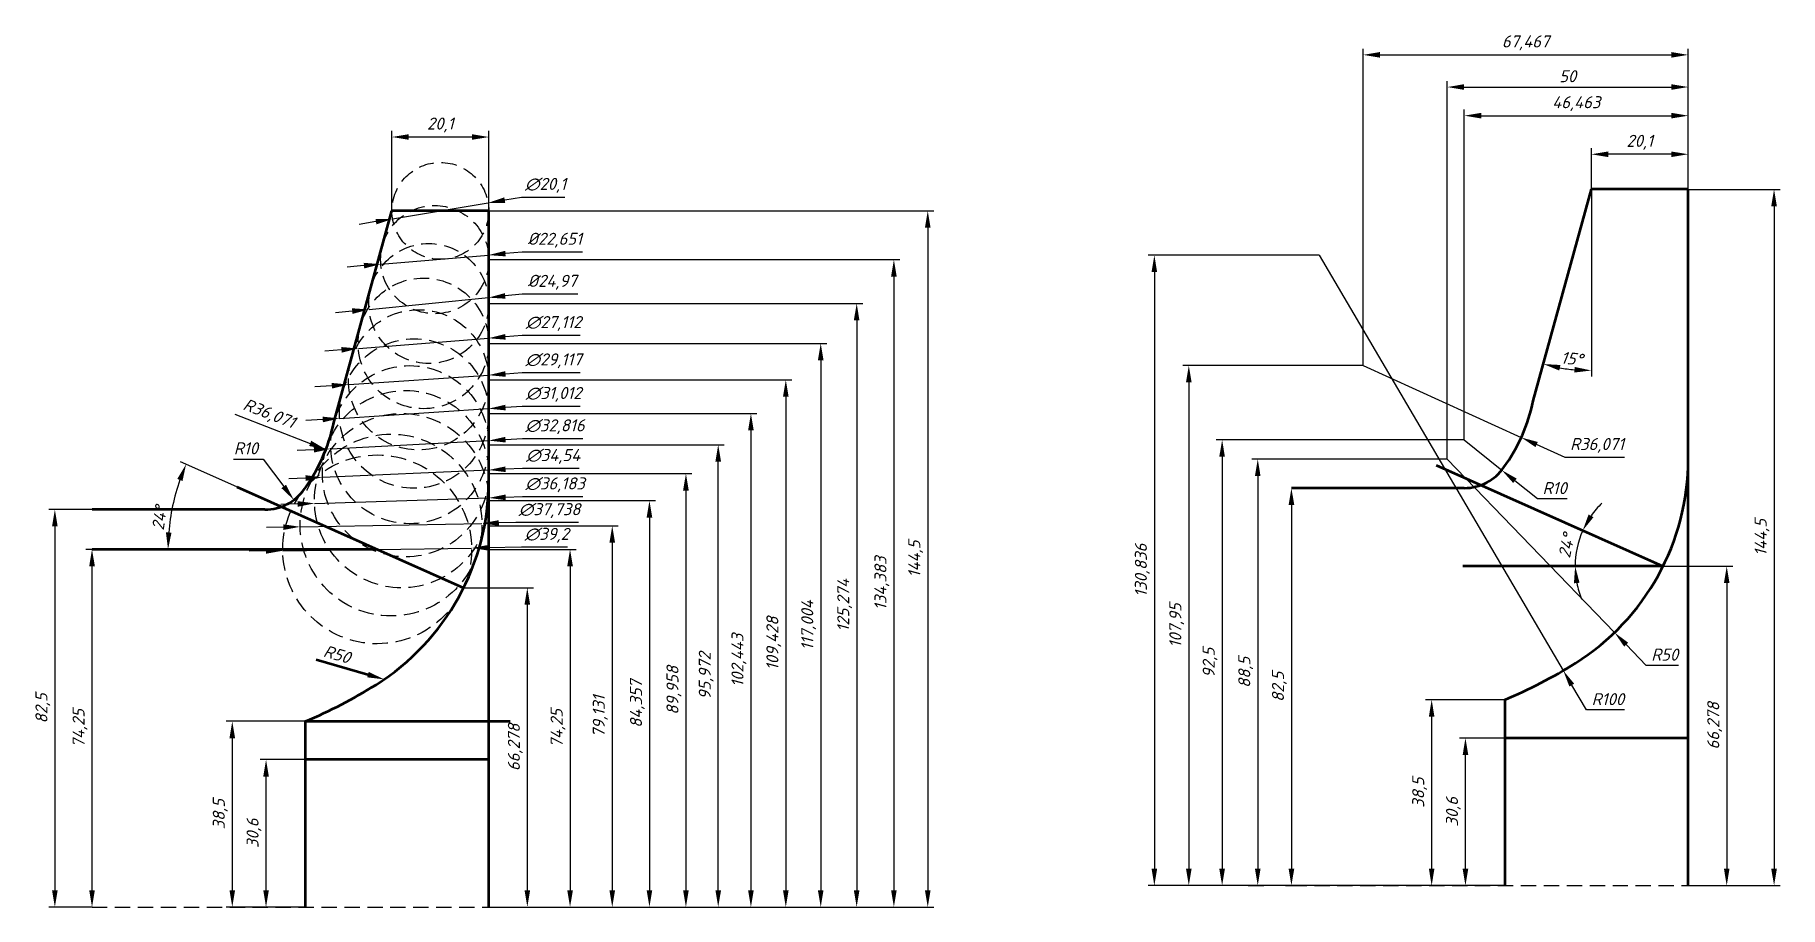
# Model space of a CAD drawing. Header units: millimetres. Extents: x 36 to 1609, y 71 to 252.
# Drawn here: x 35.8 to 398.1, y 71.2 to 252.3 of the extents above; entities that cross this region are included whole.
import ezdxf

# ---------------------------------------------------------------- set-up
doc = ezdxf.new("R2010")
doc.units = ezdxf.units.MM
doc.linetypes.add('невидимая2', pattern=[4.7625, 3.175, -1.5875])
doc.layers.get('0').update_dxf_attribs({"lineweight": 53})
for name, color, linetype, lineweight in [('кр', 10, 'Continuous', 53), ('пунктир', 7, 'невидимая2', 25), ('размеры', 7, 'Continuous', 25)]:
    doc.layers.add(name, color=color, linetype=linetype, lineweight=lineweight)
doc.styles.add('Размер', font='isocpeur.ttf', dxfattribs={"oblique": 15})
doc.dimstyles.new('Две стрелки', dxfattribs={"dimtxt": 2.5, "dimasz": 3.5, "dimexe": 1.25, "dimexo": 0, "dimgap": 1, "dimtad": 1, "dimdec": 3, "dimtxsty": 'Размер', "dimcen": 2.5, "dimadec": 0, "dimazin": 0, "dimtfac": 1, "dimtdec": 3, "dimtmove": 0, "dimatfit": 3, "dimfxl": 1, "dimarcsym": 0})
doc.dimstyles.new('Две стрелки$3', dxfattribs={"dimtxt": 2.5, "dimasz": 3.5, "dimexe": 1.25, "dimexo": 0, "dimgap": 1, "dimtad": 1, "dimtoh": 1, "dimdec": 3, "dimtxsty": 'Размер', "dimcen": 2.5, "dimadec": 0, "dimazin": 0, "dimtfac": 1, "dimtdec": 3, "dimtmove": 0, "dimatfit": 3, "dimfxl": 1, "dimarcsym": 0})
doc.dimstyles.new('Две стрелки$4', dxfattribs={"dimtxt": 2.5, "dimasz": 3.5, "dimexe": 1.25, "dimexo": 0, "dimgap": 1, "dimtad": 1, "dimtoh": 1, "dimdec": 3, "dimtxsty": 'Размер', "dimcen": 2.5, "dimadec": 0, "dimazin": 0, "dimtfac": 1, "dimtdec": 3, "dimtmove": 0, "dimatfit": 3, "dimfxl": 1, "dimarcsym": 0})

msp = doc.modelspace()

# ---------------------------------------------------------------- texts
at = {"insert": (98.5543, 123.7164), "char_height": 2.5, "attachment_point": 5, "rotation": 343.714106, "style": 'Размер'}
msp.add_mtext('R50', dxfattribs=at)

# ---------------------------------------------------------------- blocks, each defined once
blk = doc.blocks.new('*D52')
at = {"color": 0, "lineweight": -2, "transparency": 16777216}
for p, q in [((124.79, 137.53), (139.29, 137.53)), ((138.04, 134.03), (138.04, 74.75)), ((130.04, 71.25), (139.29, 71.25))]:
    blk.add_line(p, q, dxfattribs=at)
at = {"color": 0, "transparency": 16777216}
for points in [[(137.46, 134.03), (138.62, 134.03), (138.04, 137.53)], [(137.46, 74.75), (138.62, 74.75), (138.04, 71.25)]]:
    blk.add_solid(points, dxfattribs=at)
at = {"layer": 'Defpoints', "color": 0, "transparency": 16777216}
for p in [(124.79, 137.53), (130.04, 71.25), (138.04, 71.25)]:
    blk.add_point(p, dxfattribs=at)
at = {"color": 0, "transparency": 16777216, "insert": (135.54, 104.39), "char_height": 2.5, "attachment_point": 5, "rotation": 90, "style": 'Размер'}
blk.add_mtext('66,278', dxfattribs=at)
blk = doc.blocks.new('*D53')
at = {"color": 0, "lineweight": -2, "transparency": 16777216}
for p, q in [((130.04, 145.5), (148.16, 145.5)), ((146.91, 142), (146.91, 74.75)), ((139.29, 71.25), (148.16, 71.25))]:
    blk.add_line(p, q, dxfattribs=at)
at = {"color": 0, "transparency": 16777216}
for points in [[(146.33, 142), (147.5, 142), (146.91, 145.5)], [(146.33, 74.75), (147.5, 74.75), (146.91, 71.25)]]:
    blk.add_solid(points, dxfattribs=at)
at = {"layer": 'Defpoints', "color": 0, "transparency": 16777216}
for p in [(130.04, 145.5), (139.29, 71.25), (146.91, 71.25)]:
    blk.add_point(p, dxfattribs=at)
at = {"color": 0, "transparency": 16777216, "insert": (144.41, 108.37), "char_height": 2.5, "attachment_point": 5, "rotation": 90, "style": 'Размер'}
blk.add_mtext('74,25', dxfattribs=at)
blk = doc.blocks.new('*D54')
at = {"color": 0, "lineweight": -2, "transparency": 16777216}
for p, q in [((130.04, 150.38), (156.92, 150.38)), ((155.67, 146.88), (155.67, 74.75)), ((148.16, 71.25), (156.92, 71.25))]:
    blk.add_line(p, q, dxfattribs=at)
at = {"color": 0, "transparency": 16777216}
for points in [[(155.08, 146.88), (156.25, 146.88), (155.67, 150.38)], [(155.08, 74.75), (156.25, 74.75), (155.67, 71.25)]]:
    blk.add_solid(points, dxfattribs=at)
at = {"layer": 'Defpoints', "color": 0, "transparency": 16777216}
for p in [(130.04, 150.38), (148.16, 71.25), (155.67, 71.25)]:
    blk.add_point(p, dxfattribs=at)
at = {"color": 0, "transparency": 16777216, "insert": (153.17, 110.82), "char_height": 2.5, "attachment_point": 5, "rotation": 90, "style": 'Размер'}
blk.add_mtext('79,131', dxfattribs=at)
blk = doc.blocks.new('*D55')
at = {"color": 0, "lineweight": -2, "transparency": 16777216}
for p, q in [((130.04, 155.61), (164.64, 155.61)), ((163.39, 152.11), (163.39, 74.75)), ((156.92, 71.25), (164.64, 71.25))]:
    blk.add_line(p, q, dxfattribs=at)
at = {"color": 0, "transparency": 16777216}
for points in [[(162.81, 152.11), (163.97, 152.11), (163.39, 155.61)], [(162.81, 74.75), (163.97, 74.75), (163.39, 71.25)]]:
    blk.add_solid(points, dxfattribs=at)
at = {"layer": 'Defpoints', "color": 0, "transparency": 16777216}
for p in [(130.04, 155.61), (156.92, 71.25), (163.39, 71.25)]:
    blk.add_point(p, dxfattribs=at)
at = {"color": 0, "transparency": 16777216, "insert": (160.89, 113.43), "char_height": 2.5, "attachment_point": 5, "rotation": 90, "style": 'Размер'}
blk.add_mtext('84,357', dxfattribs=at)
blk = doc.blocks.new('*D56')
at = {"color": 0, "lineweight": -2, "transparency": 16777216}
for p, q in [((130.04, 161.21), (172.21, 161.21)), ((170.96, 157.71), (170.96, 74.75)), ((164.64, 71.25), (172.21, 71.25))]:
    blk.add_line(p, q, dxfattribs=at)
at = {"color": 0, "transparency": 16777216}
for points in [[(170.37, 157.71), (171.54, 157.71), (170.96, 161.21)], [(170.37, 74.75), (171.54, 74.75), (170.96, 71.25)]]:
    blk.add_solid(points, dxfattribs=at)
at = {"layer": 'Defpoints', "color": 0, "transparency": 16777216}
for p in [(130.04, 161.21), (164.64, 71.25), (170.96, 71.25)]:
    blk.add_point(p, dxfattribs=at)
at = {"color": 0, "transparency": 16777216, "insert": (168.46, 116.23), "char_height": 2.5, "attachment_point": 5, "rotation": 90, "style": 'Размер'}
blk.add_mtext('89,958', dxfattribs=at)
blk = doc.blocks.new('*D57')
at = {"color": 0, "lineweight": -2, "transparency": 16777216}
for p, q in [((130.04, 167.22), (178.91, 167.22)), ((177.66, 74.75), (177.66, 163.72)), ((172.21, 71.25), (178.91, 71.25))]:
    blk.add_line(p, q, dxfattribs=at)
at = {"color": 0, "transparency": 16777216}
for points in [[(177.08, 163.72), (178.25, 163.72), (177.66, 167.22)], [(177.08, 74.75), (178.25, 74.75), (177.66, 71.25)]]:
    blk.add_solid(points, dxfattribs=at)
at = {"layer": 'Defpoints', "color": 0, "transparency": 16777216}
for p in [(130.04, 167.22), (177.66, 167.22), (172.21, 71.25)]:
    blk.add_point(p, dxfattribs=at)
at = {"color": 0, "transparency": 16777216, "insert": (175.16, 119.24), "char_height": 2.5, "attachment_point": 5, "rotation": 90, "style": 'Размер'}
blk.add_mtext('95,972', dxfattribs=at)
blk = doc.blocks.new('*D58')
at = {"color": 0, "lineweight": -2, "transparency": 16777216}
for p, q in [((130.04, 173.69), (185.7, 173.69)), ((184.45, 170.19), (184.45, 74.75)), ((178.91, 71.25), (185.7, 71.25))]:
    blk.add_line(p, q, dxfattribs=at)
at = {"color": 0, "transparency": 16777216}
for points in [[(183.86, 170.19), (185.03, 170.19), (184.45, 173.69)], [(183.86, 74.75), (185.03, 74.75), (184.45, 71.25)]]:
    blk.add_solid(points, dxfattribs=at)
at = {"layer": 'Defpoints', "color": 0, "transparency": 16777216}
for p in [(130.04, 173.69), (178.91, 71.25), (184.45, 71.25)]:
    blk.add_point(p, dxfattribs=at)
at = {"color": 0, "transparency": 16777216, "insert": (181.95, 122.47), "char_height": 2.5, "attachment_point": 5, "rotation": 90, "style": 'Размер'}
blk.add_mtext('102,443', dxfattribs=at)
blk = doc.blocks.new('*D59')
at = {"color": 0, "lineweight": -2, "transparency": 16777216}
for p, q in [((130.04, 180.68), (192.94, 180.68)), ((191.69, 177.18), (191.69, 74.75)), ((185.7, 71.25), (192.94, 71.25))]:
    blk.add_line(p, q, dxfattribs=at)
at = {"color": 0, "transparency": 16777216}
for points in [[(191.1, 177.18), (192.27, 177.18), (191.69, 180.68)], [(191.1, 74.75), (192.27, 74.75), (191.69, 71.25)]]:
    blk.add_solid(points, dxfattribs=at)
at = {"layer": 'Defpoints', "color": 0, "transparency": 16777216}
for p in [(130.04, 180.68), (185.7, 71.25), (191.69, 71.25)]:
    blk.add_point(p, dxfattribs=at)
at = {"color": 0, "transparency": 16777216, "insert": (189.19, 125.96), "char_height": 2.5, "attachment_point": 5, "rotation": 90, "style": 'Размер'}
blk.add_mtext('109,428', dxfattribs=at)
blk = doc.blocks.new('*D60')
at = {"color": 0, "lineweight": -2, "transparency": 16777216}
for p, q in [((130.04, 188.25), (200.19, 188.25)), ((198.94, 184.75), (198.94, 74.75)), ((192.94, 71.25), (200.19, 71.25))]:
    blk.add_line(p, q, dxfattribs=at)
at = {"color": 0, "transparency": 16777216}
for points in [[(198.35, 184.75), (199.52, 184.75), (198.94, 188.25)], [(198.35, 74.75), (199.52, 74.75), (198.94, 71.25)]]:
    blk.add_solid(points, dxfattribs=at)
at = {"layer": 'Defpoints', "color": 0, "transparency": 16777216}
for p in [(130.04, 188.25), (192.94, 71.25), (198.94, 71.25)]:
    blk.add_point(p, dxfattribs=at)
at = {"color": 0, "transparency": 16777216, "insert": (196.44, 129.75), "char_height": 2.5, "attachment_point": 5, "rotation": 90, "style": 'Размер'}
blk.add_mtext('117,004', dxfattribs=at)
blk = doc.blocks.new('*D61')
at = {"color": 0, "lineweight": -2, "transparency": 16777216}
for p, q in [((130.04, 196.52), (207.65, 196.52)), ((206.4, 193.02), (206.4, 74.75)), ((200.19, 71.25), (207.65, 71.25))]:
    blk.add_line(p, q, dxfattribs=at)
at = {"color": 0, "transparency": 16777216}
for points in [[(205.81, 193.02), (206.98, 193.02), (206.4, 196.52)], [(205.81, 74.75), (206.98, 74.75), (206.4, 71.25)]]:
    blk.add_solid(points, dxfattribs=at)
at = {"layer": 'Defpoints', "color": 0, "transparency": 16777216}
for p in [(130.04, 196.52), (200.19, 71.25), (206.4, 71.25)]:
    blk.add_point(p, dxfattribs=at)
at = {"color": 0, "transparency": 16777216, "insert": (203.9, 133.89), "char_height": 2.5, "attachment_point": 5, "rotation": 90, "style": 'Размер'}
blk.add_mtext('125,274', dxfattribs=at)
blk = doc.blocks.new('*D62')
at = {"color": 0, "lineweight": -2, "transparency": 16777216}
for p, q in [((130.04, 205.63), (215.37, 205.63)), ((214.12, 202.13), (214.12, 74.75)), ((207.65, 71.25), (215.37, 71.25))]:
    blk.add_line(p, q, dxfattribs=at)
at = {"color": 0, "transparency": 16777216}
for points in [[(213.54, 202.13), (214.7, 202.13), (214.12, 205.63)], [(213.54, 74.75), (214.7, 74.75), (214.12, 71.25)]]:
    blk.add_solid(points, dxfattribs=at)
at = {"layer": 'Defpoints', "color": 0, "transparency": 16777216}
for p in [(130.04, 205.63), (207.65, 71.25), (214.12, 71.25)]:
    blk.add_point(p, dxfattribs=at)
at = {"color": 0, "transparency": 16777216, "insert": (211.62, 138.44), "char_height": 2.5, "attachment_point": 5, "rotation": 90, "style": 'Размер'}
blk.add_mtext('134,383', dxfattribs=at)
blk = doc.blocks.new('*D63')
at = {"color": 0, "lineweight": -2, "transparency": 16777216}
for p, q in [((130.04, 215.75), (222.4, 215.75)), ((221.15, 212.25), (221.15, 74.75)), ((215.37, 71.25), (222.4, 71.25))]:
    blk.add_line(p, q, dxfattribs=at)
at = {"color": 0, "transparency": 16777216}
for points in [[(220.57, 212.25), (221.74, 212.25), (221.15, 215.75)], [(220.57, 74.75), (221.74, 74.75), (221.15, 71.25)]]:
    blk.add_solid(points, dxfattribs=at)
at = {"layer": 'Defpoints', "color": 0, "transparency": 16777216}
for p in [(130.04, 215.75), (215.37, 71.25), (221.15, 71.25)]:
    blk.add_point(p, dxfattribs=at)
at = {"color": 0, "transparency": 16777216, "insert": (218.65, 143.5), "char_height": 2.5, "attachment_point": 5, "rotation": 90, "style": 'Размер'}
blk.add_mtext('144,5', dxfattribs=at)
blk = doc.blocks.new('*D64')
at = {"color": 0, "lineweight": -2, "transparency": 16777216}
for p, q in [((91.96, 101.85), (82.56, 101.85)), ((83.81, 74.75), (83.81, 98.35)), ((91.96, 71.25), (82.56, 71.25))]:
    blk.add_line(p, q, dxfattribs=at)
at = {"color": 0, "transparency": 16777216}
for points in [[(83.23, 98.35), (84.4, 98.35), (83.81, 101.85)], [(83.23, 74.75), (84.4, 74.75), (83.81, 71.25)]]:
    blk.add_solid(points, dxfattribs=at)
at = {"layer": 'Defpoints', "color": 0, "transparency": 16777216}
for p in [(83.81, 101.85), (91.96, 101.85), (91.96, 71.25)]:
    blk.add_point(p, dxfattribs=at)
at = {"color": 0, "transparency": 16777216, "insert": (81.31, 86.55), "char_height": 2.5, "attachment_point": 5, "rotation": 90, "style": 'Размер'}
blk.add_mtext('30,6', dxfattribs=at)
blk = doc.blocks.new('*D65')
at = {"color": 0, "lineweight": -2, "transparency": 16777216}
for p, q in [((91.96, 109.81), (75.55, 109.81)), ((76.8, 106.31), (76.8, 74.75)), ((91.96, 71.25), (75.55, 71.25))]:
    blk.add_line(p, q, dxfattribs=at)
at = {"color": 0, "transparency": 16777216}
for points in [[(76.22, 106.31), (77.38, 106.31), (76.8, 109.81)], [(76.22, 74.75), (77.38, 74.75), (76.8, 71.25)]]:
    blk.add_solid(points, dxfattribs=at)
at = {"layer": 'Defpoints', "color": 0, "transparency": 16777216}
for p in [(91.96, 109.81), (76.8, 71.25), (91.96, 71.25)]:
    blk.add_point(p, dxfattribs=at)
at = {"color": 0, "transparency": 16777216, "insert": (74.3, 90.53), "char_height": 2.5, "attachment_point": 5, "rotation": 90, "style": 'Размер'}
blk.add_mtext('38,5', dxfattribs=at)
blk = doc.blocks.new('*D66')
at = {"color": 0, "lineweight": -2, "transparency": 16777216}
for p, q in [((47.69, 145.5), (46.44, 145.5)), ((47.69, 74.75), (47.69, 142)), ((47.69, 71.25), (46.44, 71.25))]:
    blk.add_line(p, q, dxfattribs=at)
at = {"color": 0, "transparency": 16777216}
for points in [[(47.11, 142), (48.28, 142), (47.69, 145.5)], [(47.11, 74.75), (48.28, 74.75), (47.69, 71.25)]]:
    blk.add_solid(points, dxfattribs=at)
at = {"layer": 'Defpoints', "color": 0, "transparency": 16777216}
for p in [(47.69, 145.5), (47.69, 145.5), (47.69, 71.25)]:
    blk.add_point(p, dxfattribs=at)
at = {"color": 0, "transparency": 16777216, "insert": (45.19, 108.37), "char_height": 2.5, "attachment_point": 5, "rotation": 90, "style": 'Размер'}
blk.add_mtext('74,25', dxfattribs=at)
blk = doc.blocks.new('*D67')
at = {"color": 0, "lineweight": -2, "transparency": 16777216}
for p, q in [((47.69, 153.75), (38.73, 153.75)), ((39.98, 150.25), (39.98, 74.75)), ((46.44, 71.25), (38.73, 71.25))]:
    blk.add_line(p, q, dxfattribs=at)
at = {"color": 0, "transparency": 16777216}
for points in [[(39.39, 150.25), (40.56, 150.25), (39.98, 153.75)], [(39.39, 74.75), (40.56, 74.75), (39.98, 71.25)]]:
    blk.add_solid(points, dxfattribs=at)
at = {"layer": 'Defpoints', "color": 0, "transparency": 16777216}
for p in [(47.69, 153.75), (39.98, 71.25), (46.44, 71.25)]:
    blk.add_point(p, dxfattribs=at)
at = {"color": 0, "transparency": 16777216, "insert": (37.48, 112.5), "char_height": 2.5, "attachment_point": 5, "rotation": 90, "style": 'Размер'}
blk.add_mtext('82,5', dxfattribs=at)
blk = doc.blocks.new('*D68')
at = {"color": 0, "lineweight": -2, "transparency": 16777216}
for p, q in [((77.06, 164.22), (83.23, 164.22)), ((83.23, 164.22), (87.48, 158.55))]:
    blk.add_line(p, q, dxfattribs=at)
at = {"color": 0, "transparency": 16777216}
blk.add_solid([(87.95, 158.9), (87.01, 158.2), (89.58, 155.75)], dxfattribs=at)
at = {"layer": 'Defpoints', "color": 0, "transparency": 16777216}
for p in [(83.58, 163.75), (89.58, 155.75)]:
    blk.add_point(p, dxfattribs=at)
at = {"color": 0, "transparency": 16777216, "insert": (79.64, 166.47), "char_height": 2.5, "attachment_point": 5, "style": 'Размер'}
blk.add_mtext('R10', dxfattribs=at)
blk = doc.blocks.new('*D69')
at = {"color": 0, "lineweight": -2, "transparency": 16777216}
blk.add_line((77.3, 173.53), (92.97, 167.5), dxfattribs=at)
at = {"color": 0, "transparency": 16777216}
blk.add_solid([(93.18, 168.04), (92.76, 166.95), (96.24, 166.24)], dxfattribs=at)
at = {"layer": 'Defpoints', "color": 0, "transparency": 16777216}
for p in [(62.57, 179.2), (96.24, 166.24)]:
    blk.add_point(p, dxfattribs=at)
at = {"color": 0, "transparency": 16777216, "insert": (84.4, 173.48), "char_height": 2.5, "attachment_point": 5, "rotation": 338.9426, "style": 'Размер'}
blk.add_mtext('R36,071', dxfattribs=at)
blk = doc.blocks.new('*D70')
at = {"color": 0, "lineweight": -2, "transparency": 16777216}
for p, q in [((109.94, 215.75), (109.94, 232.33)), ((130.04, 215.75), (130.04, 232.33)), ((126.54, 231.08), (113.44, 231.08))]:
    blk.add_line(p, q, dxfattribs=at)
at = {"color": 0, "transparency": 16777216}
for points in [[(113.44, 231.67), (113.44, 230.5), (109.94, 231.08)], [(126.54, 231.67), (126.54, 230.5), (130.04, 231.08)]]:
    blk.add_solid(points, dxfattribs=at)
at = {"layer": 'Defpoints', "color": 0, "transparency": 16777216}
for p in [(109.94, 231.08), (109.94, 215.75), (130.04, 215.75)]:
    blk.add_point(p, dxfattribs=at)
at = {"color": 0, "transparency": 16777216, "insert": (119.99, 233.58), "char_height": 2.5, "attachment_point": 5, "style": 'Размер'}
blk.add_mtext('20,1', dxfattribs=at)
blk = doc.blocks.new('*D71')
at = {"color": 0, "lineweight": -2, "transparency": 16777216}
for p, q in [((110.08, 214.09), (129.9, 217.41)), ((136.81, 218.56), (133.35, 217.98)), ((145.85, 218.56), (136.81, 218.56)), ((106.63, 213.52), (103.17, 212.94))]:
    blk.add_line(p, q, dxfattribs=at)
at = {"color": 0, "transparency": 16777216}
for points in [[(133.26, 218.56), (133.45, 217.41), (129.9, 217.41)], [(106.53, 214.09), (106.72, 212.94), (110.08, 214.09)]]:
    blk.add_solid(points, dxfattribs=at)
at = {"layer": 'Defpoints', "color": 0, "transparency": 16777216}
for p in [(129.9, 217.41), (110.08, 214.09)]:
    blk.add_point(p, dxfattribs=at)
at = {"color": 0, "transparency": 16777216, "insert": (141.83, 221.06), "char_height": 2.5, "attachment_point": 5, "style": 'Размер'}
blk.add_mtext('∅20,1', dxfattribs=at)
blk = doc.blocks.new('*D72')
at = {"color": 0, "lineweight": -2, "transparency": 16777216}
for p, q in [((107.63, 204.68), (130, 206.58)), ((136.97, 207.17), (133.49, 206.88)), ((149.52, 207.17), (136.97, 207.17)), ((104.14, 204.39), (100.66, 204.09))]:
    blk.add_line(p, q, dxfattribs=at)
at = {"color": 0, "transparency": 16777216}
for points in [[(133.44, 207.46), (133.54, 206.3), (130, 206.58)], [(104.09, 204.97), (104.19, 203.81), (107.63, 204.68)]]:
    blk.add_solid(points, dxfattribs=at)
at = {"layer": 'Defpoints', "color": 0, "transparency": 16777216}
for p in [(130, 206.58), (107.63, 204.68)]:
    blk.add_point(p, dxfattribs=at)
at = {"color": 0, "transparency": 16777216, "insert": (143.75, 209.67), "char_height": 2.5, "attachment_point": 5, "style": 'Размер'}
blk.add_mtext('%%C22,651', dxfattribs=at)
blk = doc.blocks.new('*D73')
at = {"color": 0, "lineweight": -2, "transparency": 16777216}
for p, q in [((105.19, 195.29), (129.98, 197.75)), ((136.94, 198.44), (133.46, 198.1)), ((148.49, 198.44), (136.94, 198.44)), ((101.71, 194.95), (98.22, 194.6))]:
    blk.add_line(p, q, dxfattribs=at)
at = {"color": 0, "transparency": 16777216}
for points in [[(133.4, 198.68), (133.52, 197.52), (129.98, 197.75)], [(101.65, 195.53), (101.76, 194.37), (105.19, 195.29)]]:
    blk.add_solid(points, dxfattribs=at)
at = {"layer": 'Defpoints', "color": 0, "transparency": 16777216}
for p in [(129.98, 197.75), (105.19, 195.29)]:
    blk.add_point(p, dxfattribs=at)
at = {"color": 0, "transparency": 16777216, "insert": (143.22, 200.94), "char_height": 2.5, "attachment_point": 5, "style": 'Размер'}
blk.add_mtext('%%C24,97', dxfattribs=at)
blk = doc.blocks.new('*D74')
at = {"color": 0, "lineweight": -2, "transparency": 16777216}
for p, q in [((102.97, 187.18), (130, 189.32)), ((136.98, 189.88), (133.49, 189.6)), ((149.02, 189.88), (136.98, 189.88)), ((99.48, 186.91), (95.99, 186.63))]:
    blk.add_line(p, q, dxfattribs=at)
at = {"color": 0, "transparency": 16777216}
for points in [[(133.44, 190.18), (133.53, 189.02), (130, 189.32)], [(99.44, 187.49), (99.53, 186.33), (102.97, 187.18)]]:
    blk.add_solid(points, dxfattribs=at)
at = {"layer": 'Defpoints', "color": 0, "transparency": 16777216}
for p in [(130, 189.32), (102.97, 187.18)]:
    blk.add_point(p, dxfattribs=at)
at = {"color": 0, "transparency": 16777216, "insert": (143.5, 192.38), "char_height": 2.5, "attachment_point": 5, "style": 'Размер'}
blk.add_mtext('∅27,112', dxfattribs=at)
blk = doc.blocks.new('*D75')
at = {"color": 0, "lineweight": -2, "transparency": 16777216}
for p, q in [((100.96, 179.7), (130.01, 181.66)), ((136.99, 182.13), (133.5, 181.89)), ((149.04, 182.13), (136.99, 182.13)), ((97.46, 179.46), (93.97, 179.23))]:
    blk.add_line(p, q, dxfattribs=at)
at = {"color": 0, "transparency": 16777216}
for points in [[(133.46, 182.48), (133.54, 181.31), (130.01, 181.66)], [(97.42, 180.04), (97.5, 178.88), (100.96, 179.7)]]:
    blk.add_solid(points, dxfattribs=at)
at = {"layer": 'Defpoints', "color": 0, "transparency": 16777216}
for p in [(130.01, 181.66), (100.96, 179.7)]:
    blk.add_point(p, dxfattribs=at)
at = {"color": 0, "transparency": 16777216, "insert": (143.51, 184.63), "char_height": 2.5, "attachment_point": 5, "style": 'Размер'}
blk.add_mtext('∅29,117', dxfattribs=at)
blk = doc.blocks.new('*D76')
at = {"color": 0, "lineweight": -2, "transparency": 16777216}
for p, q in [((99.06, 172.68), (130.01, 174.7)), ((136.99, 175.16), (133.5, 174.93)), ((149.04, 175.16), (136.99, 175.16)), ((95.57, 172.45), (92.08, 172.23))]:
    blk.add_line(p, q, dxfattribs=at)
at = {"color": 0, "transparency": 16777216}
for points in [[(133.46, 175.51), (133.54, 174.35), (130.01, 174.7)], [(95.53, 173.04), (95.61, 171.87), (99.06, 172.68)]]:
    blk.add_solid(points, dxfattribs=at)
at = {"layer": 'Defpoints', "color": 0, "transparency": 16777216}
for p in [(130.01, 174.7), (99.06, 172.68)]:
    blk.add_point(p, dxfattribs=at)
at = {"color": 0, "transparency": 16777216, "insert": (143.51, 177.66), "char_height": 2.5, "attachment_point": 5, "style": 'Размер'}
blk.add_mtext('∅31,012', dxfattribs=at)
blk = doc.blocks.new('*D77')
at = {"color": 0, "lineweight": -2, "transparency": 16777216}
for p, q in [((97.25, 166.36), (130.02, 168.08)), ((137.01, 168.45), (133.51, 168.26)), ((149.55, 168.45), (137.01, 168.45)), ((93.75, 166.18), (90.26, 166))]:
    blk.add_line(p, q, dxfattribs=at)
at = {"color": 0, "transparency": 16777216}
for points in [[(93.72, 166.76), (93.78, 165.6), (97.25, 166.36)], [(133.48, 168.85), (133.54, 167.68), (130.02, 168.08)]]:
    blk.add_solid(points, dxfattribs=at)
at = {"layer": 'Defpoints', "color": 0, "transparency": 16777216}
for p in [(130.02, 168.08), (97.25, 166.36)]:
    blk.add_point(p, dxfattribs=at)
at = {"color": 0, "transparency": 16777216, "insert": (143.78, 170.95), "char_height": 2.5, "attachment_point": 5, "style": 'Размер'}
blk.add_mtext('∅32,816', dxfattribs=at)
blk = doc.blocks.new('*D78')
at = {"color": 0, "lineweight": -2, "transparency": 16777216}
for p, q in [((92.02, 160.29), (88.52, 160.14)), ((95.52, 160.45), (130.02, 161.97)), ((137.02, 162.28), (133.52, 162.12)), ((148.81, 162.28), (137.02, 162.28))]:
    blk.add_line(p, q, dxfattribs=at)
at = {"color": 0, "transparency": 16777216}
for points in [[(91.99, 160.88), (92.05, 159.71), (95.52, 160.45)], [(133.49, 162.71), (133.55, 161.54), (130.02, 161.97)]]:
    blk.add_solid(points, dxfattribs=at)
at = {"layer": 'Defpoints', "color": 0, "transparency": 16777216}
for p in [(95.52, 160.45), (130.02, 161.97)]:
    blk.add_point(p, dxfattribs=at)
at = {"color": 0, "transparency": 16777216, "insert": (143.41, 164.78), "char_height": 2.5, "attachment_point": 5, "style": 'Размер'}
blk.add_mtext('∅34,54', dxfattribs=at)
blk = doc.blocks.new('*D79')
at = {"color": 0, "lineweight": -2, "transparency": 16777216}
for p, q in [((93.87, 155.04), (130.03, 156.18)), ((137.03, 156.4), (133.53, 156.29)), ((149.57, 156.4), (137.03, 156.4)), ((90.37, 154.93), (86.87, 154.82))]:
    blk.add_line(p, q, dxfattribs=at)
at = {"color": 0, "transparency": 16777216}
for points in [[(133.51, 156.87), (133.55, 155.7), (130.03, 156.18)], [(90.35, 155.51), (90.39, 154.34), (93.87, 155.04)]]:
    blk.add_solid(points, dxfattribs=at)
at = {"layer": 'Defpoints', "color": 0, "transparency": 16777216}
for p in [(130.03, 156.18), (93.87, 155.04)]:
    blk.add_point(p, dxfattribs=at)
at = {"color": 0, "transparency": 16777216, "insert": (143.8, 158.9), "char_height": 2.5, "attachment_point": 5, "style": 'Размер'}
blk.add_mtext('∅36,183', dxfattribs=at)
blk = doc.blocks.new('*D80')
at = {"color": 0, "lineweight": -2, "transparency": 16777216}
for p, q in [((87.4, 150.11), (83.9, 150.04)), ((90.9, 150.18), (128.63, 150.9)), ((135.63, 151.04), (132.13, 150.97)), ((148.67, 151.04), (135.63, 151.04))]:
    blk.add_line(p, q, dxfattribs=at)
at = {"color": 0, "transparency": 16777216}
for points in [[(87.39, 150.69), (87.41, 149.53), (90.9, 150.18)], [(132.12, 151.56), (132.14, 150.39), (128.63, 150.9)]]:
    blk.add_solid(points, dxfattribs=at)
at = {"layer": 'Defpoints', "color": 0, "transparency": 16777216}
for p in [(90.9, 150.18), (128.63, 150.9)]:
    blk.add_point(p, dxfattribs=at)
at = {"color": 0, "transparency": 16777216, "insert": (142.65, 153.54), "char_height": 2.5, "attachment_point": 5, "style": 'Размер'}
blk.add_mtext('∅37,738', dxfattribs=at)
blk = doc.blocks.new('*D81')
at = {"color": 0, "lineweight": -2, "transparency": 16777216}
for p, q in [((83.78, 145.17), (80.28, 145.12)), ((87.28, 145.22), (126.48, 145.78)), ((136.81, 145.92), (129.98, 145.83)), ((146.35, 145.92), (136.81, 145.92))]:
    blk.add_line(p, q, dxfattribs=at)
at = {"color": 0, "transparency": 16777216}
for points in [[(83.78, 145.76), (83.79, 144.59), (87.28, 145.22)], [(129.97, 146.41), (129.99, 145.24), (126.48, 145.78)]]:
    blk.add_solid(points, dxfattribs=at)
at = {"layer": 'Defpoints', "color": 0, "transparency": 16777216}
for p in [(87.28, 145.22), (126.48, 145.78)]:
    blk.add_point(p, dxfattribs=at)
at = {"color": 0, "transparency": 16777216, "insert": (142.08, 148.42), "char_height": 2.5, "attachment_point": 5, "style": 'Размер'}
blk.add_mtext('∅39,2', dxfattribs=at)
blk = doc.blocks.new('*D82')
at = {"layer": 'Defpoints', "color": 0, "transparency": 16777216}
for p in [(373.73, 142), (378.98, 75.72), (386.98, 75.72)]:
    blk.add_point(p, dxfattribs=at)
at = {"layer": 'размеры', "color": 0, "lineweight": -2, "transparency": 16777216}
for p, q in [((373.73, 142), (388.23, 142)), ((386.98, 138.5), (386.98, 79.22)), ((378.98, 75.72), (388.23, 75.72))]:
    blk.add_line(p, q, dxfattribs=at)
at = {"layer": 'размеры', "color": 0, "transparency": 16777216}
for points in [[(386.4, 138.5), (387.56, 138.5), (386.98, 142)], [(386.4, 79.22), (387.56, 79.22), (386.98, 75.72)]]:
    blk.add_solid(points, dxfattribs=at)
at = {"layer": 'размеры', "color": 0, "transparency": 16777216, "insert": (384.48, 108.86), "char_height": 2.5, "attachment_point": 5, "rotation": 90, "style": 'Размер'}
blk.add_mtext('66,278', dxfattribs=at)
blk = doc.blocks.new('*D83')
at = {"layer": 'Defpoints', "color": 0, "transparency": 16777216}
for p in [(378.98, 220.22), (388.23, 75.72), (396.81, 75.72)]:
    blk.add_point(p, dxfattribs=at)
at = {"layer": 'размеры', "color": 0, "lineweight": -2, "transparency": 16777216}
for p, q in [((378.98, 220.22), (398.06, 220.22)), ((396.81, 216.72), (396.81, 79.22)), ((388.23, 75.72), (398.06, 75.72))]:
    blk.add_line(p, q, dxfattribs=at)
at = {"layer": 'размеры', "color": 0, "transparency": 16777216}
for points in [[(396.22, 216.72), (397.39, 216.72), (396.81, 220.22)], [(396.22, 79.22), (397.39, 79.22), (396.81, 75.72)]]:
    blk.add_solid(points, dxfattribs=at)
at = {"layer": 'размеры', "color": 0, "transparency": 16777216, "insert": (394.31, 147.97), "char_height": 2.5, "attachment_point": 5, "rotation": 90, "style": 'Размер'}
blk.add_mtext('144,5', dxfattribs=at)
blk = doc.blocks.new('*D84')
at = {"layer": 'Defpoints', "color": 0, "transparency": 16777216}
for p in [(332.75, 106.32), (340.9, 106.32), (340.9, 75.72)]:
    blk.add_point(p, dxfattribs=at)
at = {"layer": 'размеры', "color": 0, "lineweight": -2, "transparency": 16777216}
for p, q in [((340.9, 106.32), (331.5, 106.32)), ((332.75, 79.22), (332.75, 102.82)), ((340.9, 75.72), (331.5, 75.72))]:
    blk.add_line(p, q, dxfattribs=at)
at = {"layer": 'размеры', "color": 0, "transparency": 16777216}
for points in [[(332.17, 102.82), (333.34, 102.82), (332.75, 106.32)], [(332.17, 79.22), (333.34, 79.22), (332.75, 75.72)]]:
    blk.add_solid(points, dxfattribs=at)
at = {"layer": 'размеры', "color": 0, "transparency": 16777216, "insert": (330.25, 91.02), "char_height": 2.5, "attachment_point": 5, "rotation": 90, "style": 'Размер'}
blk.add_mtext('30,6', dxfattribs=at)
blk = doc.blocks.new('*D85')
at = {"layer": 'Defpoints', "color": 0, "transparency": 16777216}
for p in [(340.9, 114.28), (325.74, 75.72), (340.9, 75.72)]:
    blk.add_point(p, dxfattribs=at)
at = {"layer": 'размеры', "color": 0, "lineweight": -2, "transparency": 16777216}
for p, q in [((340.9, 114.28), (324.49, 114.28)), ((325.74, 110.78), (325.74, 79.22)), ((340.9, 75.72), (324.49, 75.72))]:
    blk.add_line(p, q, dxfattribs=at)
at = {"layer": 'размеры', "color": 0, "transparency": 16777216}
for points in [[(325.16, 110.78), (326.32, 110.78), (325.74, 114.28)], [(325.16, 79.22), (326.32, 79.22), (325.74, 75.72)]]:
    blk.add_solid(points, dxfattribs=at)
at = {"layer": 'размеры', "color": 0, "transparency": 16777216, "insert": (323.24, 95), "char_height": 2.5, "attachment_point": 5, "rotation": 90, "style": 'Размер'}
blk.add_mtext('38,5', dxfattribs=at)
blk = doc.blocks.new('*D87')
at = {"layer": 'Defpoints', "color": 0, "transparency": 16777216}
for p in [(296.63, 158.22), (295.38, 75.72), (296.63, 75.72)]:
    blk.add_point(p, dxfattribs=at)
at = {"layer": 'размеры', "color": 0, "lineweight": -2, "transparency": 16777216}
for p, q in [((296.63, 158.22), (297.88, 158.22)), ((296.63, 154.72), (296.63, 79.22)), ((295.38, 75.72), (297.88, 75.72))]:
    blk.add_line(p, q, dxfattribs=at)
at = {"layer": 'размеры', "color": 0, "transparency": 16777216}
for points in [[(296.05, 154.72), (297.22, 154.72), (296.63, 158.22)], [(296.05, 79.22), (297.22, 79.22), (296.63, 75.72)]]:
    blk.add_solid(points, dxfattribs=at)
at = {"layer": 'размеры', "color": 0, "transparency": 16777216, "insert": (294.13, 116.97), "char_height": 2.5, "attachment_point": 5, "rotation": 90, "style": 'Размер'}
blk.add_mtext('82,5', dxfattribs=at)
blk = doc.blocks.new('*D90')
at = {"layer": 'Defpoints', "color": 0, "transparency": 16777216}
for p in [(358.88, 227.5), (358.88, 220.22), (378.98, 220.22)]:
    blk.add_point(p, dxfattribs=at)
at = {"layer": 'размеры', "color": 0, "lineweight": -2, "transparency": 16777216}
for p, q in [((358.88, 220.22), (358.88, 228.75)), ((378.98, 220.22), (378.98, 228.75)), ((375.48, 227.5), (362.38, 227.5))]:
    blk.add_line(p, q, dxfattribs=at)
at = {"layer": 'размеры', "color": 0, "transparency": 16777216}
for points in [[(362.38, 228.08), (362.38, 226.92), (358.88, 227.5)], [(375.48, 228.08), (375.48, 226.92), (378.98, 227.5)]]:
    blk.add_solid(points, dxfattribs=at)
at = {"layer": 'размеры', "color": 0, "transparency": 16777216, "insert": (368.93, 230), "char_height": 2.5, "attachment_point": 5, "style": 'Размер'}
blk.add_mtext('20,1', dxfattribs=at)
blk = doc.blocks.new('*D91')
at = {"color": 0, "lineweight": -2, "transparency": 16777216}
blk.add_line((77.75, 158.47), (66.08, 163.67), dxfattribs=at)
blk.add_arc((106.88, 145.5), 43.41, 160.6206, 175.3794, dxfattribs=at)
at = {"color": 0, "transparency": 16777216}
for points in [[(65.39, 160.12), (66.47, 159.69), (67.22, 163.16)], [(64.19, 148.97), (63.03, 149.02), (63.47, 145.5)]]:
    blk.add_solid(points, dxfattribs=at)
at = {"layer": 'Defpoints', "color": 0, "transparency": 16777216}
for p in [(65.15, 157.47), (77.75, 158.47), (47.69, 145.5), (106.88, 145.5), (124.79, 137.53)]:
    blk.add_point(p, dxfattribs=at)
at = {"color": 0, "transparency": 16777216, "insert": (61.68, 151.99), "char_height": 2.5, "attachment_point": 5, "rotation": 81.8272, "style": 'Размер'}
blk.add_mtext('24°', dxfattribs=at)
blk = doc.blocks.new('*D92')
at = {"layer": 'Defpoints', "color": 0, "transparency": 16777216}
for p in [(326.69, 162.94), (356.22, 147.02), (332.22, 142), (373.73, 142), (373.73, 142)]:
    blk.add_point(p, dxfattribs=at)
at = {"layer": 'размеры', "color": 0, "lineweight": -2, "transparency": 16777216}
for start, end in [(133.9419, 144.9709), (156, 180), (191.0291, 202.0581)]:
    blk.add_arc((373.73, 142), 18.21, start, end, dxfattribs=at)
at = {"layer": 'размеры', "color": 0, "transparency": 16777216}
for points in [[(359.32, 152.17), (358.31, 152.74), (357.09, 149.41)], [(355.27, 138.46), (356.43, 138.57), (355.52, 142)]]:
    blk.add_solid(points, dxfattribs=at)
at = {"layer": 'размеры', "color": 0, "transparency": 16777216, "insert": (353.71, 146.25), "char_height": 2.5, "attachment_point": 5, "rotation": 78, "style": 'Размер'}
blk.add_mtext('24°', dxfattribs=at)
blk = doc.blocks.new('*D93')
at = {"layer": 'Defpoints', "color": 0, "transparency": 16777216}
for p in [(358.88, 220.22), (358.88, 220.22), (358.88, 185.01), (352.2, 183.22), (346.82, 176.29)]:
    blk.add_point(p, dxfattribs=at)
at = {"layer": 'размеры', "color": 0, "lineweight": -2, "transparency": 16777216}
blk.add_line((358.88, 185.01), (358.88, 181.37), dxfattribs=at)
blk.add_arc((358.88, 220.22), 37.61, 259.9851, 264.6655, dxfattribs=at)
at = {"layer": 'размеры', "color": 0, "transparency": 16777216}
for points in [[(352.21, 182.62), (352.47, 183.76), (348.93, 183.96)], [(355.41, 183.36), (355.36, 182.2), (358.88, 182.62)]]:
    blk.add_solid(points, dxfattribs=at)
at = {"layer": 'размеры', "color": 0, "transparency": 16777216, "insert": (354.84, 185.1), "char_height": 2.5, "attachment_point": 5, "rotation": 353.4439, "style": 'Размер'}
blk.add_mtext('15°', dxfattribs=at)
blk = doc.blocks.new('*D94')
at = {"layer": 'Defpoints', "color": 0, "transparency": 16777216}
for p in [(328.98, 164.22), (363.69, 128.23)]:
    blk.add_point(p, dxfattribs=at)
at = {"layer": 'размеры', "color": 0, "lineweight": -2, "transparency": 16777216}
for p, q in [((328.98, 164.22), (363.69, 128.23)), ((370.29, 121.4), (366.12, 125.72)), ((376.96, 121.4), (370.29, 121.4))]:
    blk.add_line(p, q, dxfattribs=at)
at = {"layer": 'размеры', "color": 0, "transparency": 16777216}
blk.add_solid([(366.54, 126.12), (365.7, 125.31), (363.69, 128.23)], dxfattribs=at)
at = {"layer": 'размеры', "color": 0, "transparency": 16777216, "insert": (374.12, 123.65), "char_height": 2.5, "attachment_point": 5, "style": 'Размер'}
blk.add_mtext('R50', dxfattribs=at)
blk = doc.blocks.new('*D95')
at = {"layer": 'Defpoints', "color": 0, "transparency": 16777216}
for p in [(332.52, 168.22), (340.29, 161.94)]:
    blk.add_point(p, dxfattribs=at)
at = {"layer": 'размеры', "color": 0, "lineweight": -2, "transparency": 16777216}
for p, q in [((332.52, 168.22), (340.29, 161.94)), ((347.68, 155.96), (343.02, 159.74)), ((353.85, 155.96), (347.68, 155.96))]:
    blk.add_line(p, q, dxfattribs=at)
at = {"layer": 'размеры', "color": 0, "transparency": 16777216}
blk.add_solid([(343.38, 160.19), (342.65, 159.28), (340.29, 161.94)], dxfattribs=at)
at = {"layer": 'размеры', "color": 0, "transparency": 16777216, "insert": (351.27, 158.21), "char_height": 2.5, "attachment_point": 5, "style": 'Размер'}
blk.add_mtext('R10', dxfattribs=at)
blk = doc.blocks.new('*D96')
at = {"layer": 'Defpoints', "color": 0, "transparency": 16777216}
for p in [(311.51, 183.67), (344.34, 168.71)]:
    blk.add_point(p, dxfattribs=at)
at = {"layer": 'размеры', "color": 0, "lineweight": -2, "transparency": 16777216}
for p, q in [((311.51, 183.67), (344.34, 168.71)), ((353.44, 164.57), (347.52, 167.26)), ((365.73, 164.57), (353.44, 164.57))]:
    blk.add_line(p, q, dxfattribs=at)
at = {"layer": 'размеры', "color": 0, "transparency": 16777216}
blk.add_solid([(347.76, 167.79), (347.28, 166.73), (344.34, 168.71)], dxfattribs=at)
at = {"layer": 'размеры', "color": 0, "transparency": 16777216, "insert": (360.08, 167.07), "char_height": 2.5, "attachment_point": 5, "style": 'Размер'}
blk.add_mtext('R36,071', dxfattribs=at)
blk = doc.blocks.new('*D97')
at = {"layer": 'Defpoints', "color": 0, "transparency": 16777216}
for p in [(328.98, 164.22), (287.67, 75.72), (289.64, 75.72)]:
    blk.add_point(p, dxfattribs=at)
at = {"layer": 'размеры', "color": 0, "lineweight": -2, "transparency": 16777216}
for p, q in [((328.98, 164.22), (288.39, 164.22)), ((289.64, 160.72), (289.64, 79.22)), ((287.67, 75.72), (290.89, 75.72))]:
    blk.add_line(p, q, dxfattribs=at)
at = {"layer": 'размеры', "color": 0, "transparency": 16777216}
for points in [[(289.06, 160.72), (290.22, 160.72), (289.64, 164.22)], [(289.06, 79.22), (290.22, 79.22), (289.64, 75.72)]]:
    blk.add_solid(points, dxfattribs=at)
at = {"layer": 'размеры', "color": 0, "transparency": 16777216, "insert": (287.14, 119.97), "char_height": 2.5, "attachment_point": 5, "rotation": 90, "style": 'Размер'}
blk.add_mtext('88,5', dxfattribs=at)
blk = doc.blocks.new('*D98')
at = {"layer": 'Defpoints', "color": 0, "transparency": 16777216}
for p in [(302.38, 206.56), (353.05, 120.35)]:
    blk.add_point(p, dxfattribs=at)
at = {"layer": 'размеры', "color": 0, "lineweight": -2, "transparency": 16777216}
for p, q in [((302.38, 206.56), (353.05, 120.35)), ((357.86, 112.16), (354.82, 117.33)), ((365.78, 112.16), (357.86, 112.16))]:
    blk.add_line(p, q, dxfattribs=at)
at = {"layer": 'размеры', "color": 0, "transparency": 16777216}
blk.add_solid([(355.32, 117.62), (354.32, 117.03), (353.05, 120.35)], dxfattribs=at)
at = {"layer": 'размеры', "color": 0, "transparency": 16777216, "insert": (362.32, 114.41), "char_height": 2.5, "attachment_point": 5, "style": 'Размер'}
blk.add_mtext('R100', dxfattribs=at)
blk = doc.blocks.new('*D99')
at = {"layer": 'Defpoints', "color": 0, "transparency": 16777216}
for p in [(302.38, 206.56), (268.18, 75.72), (280.16, 75.72)]:
    blk.add_point(p, dxfattribs=at)
at = {"layer": 'размеры', "color": 0, "lineweight": -2, "transparency": 16777216}
for p, q in [((302.38, 206.56), (266.93, 206.56)), ((268.18, 203.06), (268.18, 79.22)), ((280.16, 75.72), (266.93, 75.72))]:
    blk.add_line(p, q, dxfattribs=at)
at = {"layer": 'размеры', "color": 0, "transparency": 16777216}
for points in [[(267.6, 203.06), (268.76, 203.06), (268.18, 206.56)], [(267.6, 79.22), (268.76, 79.22), (268.18, 75.72)]]:
    blk.add_solid(points, dxfattribs=at)
at = {"layer": 'размеры', "color": 0, "transparency": 16777216, "insert": (265.68, 141.14), "char_height": 2.5, "attachment_point": 5, "rotation": 90, "style": 'Размер'}
blk.add_mtext('130,836', dxfattribs=at)
blk = doc.blocks.new('*D100')
at = {"layer": 'Defpoints', "color": 0, "transparency": 16777216}
for p in [(311.51, 183.67), (275.33, 75.72), (311.51, 75.72)]:
    blk.add_point(p, dxfattribs=at)
at = {"layer": 'размеры', "color": 0, "lineweight": -2, "transparency": 16777216}
for p, q in [((311.51, 183.67), (274.08, 183.67)), ((275.33, 180.17), (275.33, 79.22)), ((311.51, 75.72), (274.08, 75.72))]:
    blk.add_line(p, q, dxfattribs=at)
at = {"layer": 'размеры', "color": 0, "transparency": 16777216}
for points in [[(274.75, 180.17), (275.92, 180.17), (275.33, 183.67)], [(274.75, 79.22), (275.92, 79.22), (275.33, 75.72)]]:
    blk.add_solid(points, dxfattribs=at)
at = {"layer": 'размеры', "color": 0, "transparency": 16777216, "insert": (272.83, 129.7), "char_height": 2.5, "attachment_point": 5, "rotation": 90, "style": 'Размер'}
blk.add_mtext('107,95', dxfattribs=at)
blk = doc.blocks.new('*D101')
at = {"layer": 'Defpoints', "color": 0, "transparency": 16777216}
for p in [(332.52, 168.22), (282.25, 75.72), (324.49, 75.72)]:
    blk.add_point(p, dxfattribs=at)
at = {"layer": 'размеры', "color": 0, "lineweight": -2, "transparency": 16777216}
for p, q in [((332.52, 168.22), (281, 168.22)), ((282.25, 164.72), (282.25, 79.22)), ((324.49, 75.72), (281, 75.72))]:
    blk.add_line(p, q, dxfattribs=at)
at = {"layer": 'размеры', "color": 0, "transparency": 16777216}
for points in [[(281.66, 164.72), (282.83, 164.72), (282.25, 168.22)], [(281.66, 79.22), (282.83, 79.22), (282.25, 75.72)]]:
    blk.add_solid(points, dxfattribs=at)
at = {"layer": 'размеры', "color": 0, "transparency": 16777216, "insert": (279.75, 121.97), "char_height": 2.5, "attachment_point": 5, "rotation": 90, "style": 'Размер'}
blk.add_mtext('92,5', dxfattribs=at)
blk = doc.blocks.new('*D102')
at = {"layer": 'Defpoints', "color": 0, "transparency": 16777216}
for p in [(378.98, 235.51), (378.98, 220.22), (332.52, 168.22)]:
    blk.add_point(p, dxfattribs=at)
at = {"layer": 'размеры', "color": 0, "lineweight": -2, "transparency": 16777216}
for p, q in [((332.52, 168.22), (332.52, 236.76)), ((336.02, 235.51), (375.48, 235.51)), ((378.98, 220.22), (378.98, 236.76))]:
    blk.add_line(p, q, dxfattribs=at)
at = {"layer": 'размеры', "color": 0, "transparency": 16777216}
for points in [[(336.02, 236.1), (336.02, 234.93), (332.52, 235.51)], [(375.48, 236.1), (375.48, 234.93), (378.98, 235.51)]]:
    blk.add_solid(points, dxfattribs=at)
at = {"layer": 'размеры', "color": 0, "transparency": 16777216, "insert": (355.75, 238.01), "char_height": 2.5, "attachment_point": 5, "style": 'Размер'}
blk.add_mtext('46,463', dxfattribs=at)
blk = doc.blocks.new('*D103')
at = {"layer": 'Defpoints', "color": 0, "transparency": 16777216}
for p in [(378.98, 241.45), (378.98, 220.22), (328.98, 164.22)]:
    blk.add_point(p, dxfattribs=at)
at = {"layer": 'размеры', "color": 0, "lineweight": -2, "transparency": 16777216}
for p, q in [((328.98, 164.22), (328.98, 242.7)), ((378.98, 220.22), (378.98, 242.7)), ((332.48, 241.45), (375.48, 241.45))]:
    blk.add_line(p, q, dxfattribs=at)
at = {"layer": 'размеры', "color": 0, "transparency": 16777216}
for points in [[(332.48, 242.04), (332.48, 240.87), (328.98, 241.45)], [(375.48, 242.04), (375.48, 240.87), (378.98, 241.45)]]:
    blk.add_solid(points, dxfattribs=at)
at = {"layer": 'размеры', "color": 0, "transparency": 16777216, "insert": (353.98, 243.7), "char_height": 2.5, "attachment_point": 5, "style": 'Размер'}
blk.add_mtext('50', dxfattribs=at)
blk = doc.blocks.new('*D104')
at = {"layer": 'Defpoints', "color": 0, "transparency": 16777216}
for p in [(378.98, 248.13), (378.98, 220.22), (311.51, 183.67)]:
    blk.add_point(p, dxfattribs=at)
at = {"layer": 'размеры', "color": 0, "lineweight": -2, "transparency": 16777216}
for p, q in [((311.51, 183.67), (311.51, 249.38)), ((315.01, 248.13), (375.48, 248.13)), ((378.98, 220.22), (378.98, 249.38))]:
    blk.add_line(p, q, dxfattribs=at)
at = {"layer": 'размеры', "color": 0, "transparency": 16777216}
for points in [[(315.01, 248.72), (315.01, 247.55), (311.51, 248.13)], [(375.48, 248.72), (375.48, 247.55), (378.98, 248.13)]]:
    blk.add_solid(points, dxfattribs=at)
at = {"layer": 'размеры', "color": 0, "transparency": 16777216, "insert": (345.25, 250.63), "char_height": 2.5, "attachment_point": 5, "style": 'Размер'}
blk.add_mtext('67,467', dxfattribs=at)

# ---------------------------------------------------------------- dimensions: what is measured, and where the dimension line sits
dim = msp.add_linear_dim(base=(109.9398, 231.0835), p1=(130.0398, 215.7497), p2=(109.9398, 215.7497), dimstyle='Две стрелки')
dim.commit()
dim.dimension.update_dxf_attribs({"geometry": '*D70', "text_midpoint": (119.9898, 233.5835)})
for p1, p2, picture, middle in [((110.0773, 214.0933), (129.9024, 217.4061), '*D71', (141.8291, 221.0598)), ((102.9701, 187.1835), (129.9975, 189.3238), '*D74', (143.4981, 192.3764)), ((100.9559, 179.6969), (130.0068, 181.6585), '*D75', (143.5133, 184.6301)), ((99.0608, 172.6825), (130.0069, 174.7029), '*D76', (143.5145, 177.6589)), ((97.2463, 166.3626), (130.0173, 168.0808), '*D77', (143.7802, 170.9473)), ((95.5166, 160.4473), (130.0231, 161.9681), '*D78', (143.4137, 164.7763)), ((93.8658, 155.0371), (130.0309, 156.1762), '*D79', (137.0274, 156.3966)), ((90.8987, 150.1771), (128.6297, 150.9048), '*D80', (142.6508, 153.5398))]:
    dim = msp.add_diameter_dim_2p(p1=p1, p2=p2, dimstyle='Две стрелки$3')
    dim.commit()
    dim.dimension.update_dxf_attribs({"geometry": picture, "text_midpoint": middle})
for base, p1, p2, picture, middle in [((221.1527, 71.2497), (130.0398, 215.7497), (215.369, 71.2497), '*D63', (218.6527, 143.4997)), ((214.119, 71.2497), (130.0398, 205.6327), (207.6457, 71.2497), '*D62', (211.619, 138.4412)), ((206.3957, 71.2497), (130.0398, 196.5237), (200.1882, 71.2497), '*D61', (203.8957, 133.8867)), ((198.9382, 71.2497), (130.0398, 188.2537), (192.9365, 71.2497), '*D60', (196.4382, 129.7517)), ((191.6865, 71.2497), (130.0398, 180.6777), (185.6951, 71.2497), '*D59', (189.1865, 125.9637)), ((184.4451, 71.2497), (130.0398, 173.6927), (178.9137, 71.2497), '*D58', (181.9451, 122.4712)), ((177.6637, 167.2217), (172.2075, 71.2497), (130.0398, 167.2217), '*D57', (175.1637, 119.2357)), ((170.9575, 71.2497), (130.0398, 161.2077), (164.6403, 71.2497), '*D56', (168.4575, 116.2287)), ((39.9775, 71.2497), (47.6938, 153.7497), (46.4438, 71.2497), '*D67', (37.4775, 112.4997)), ((163.3903, 71.2497), (130.0398, 155.6067), (156.9177, 71.2497), '*D55', (160.8903, 113.4282)), ((155.6677, 71.2497), (130.0398, 150.3807), (148.1637, 71.2497), '*D54', (153.1677, 110.8152)), ((47.6938, 145.4997), (47.6938, 71.2497), (47.6938, 145.4997), '*D66', (45.1938, 108.3747)), ((146.9137, 71.2497), (130.0398, 145.4997), (139.2898, 71.2497), '*D53', (144.4137, 108.3747)), ((138.0398, 71.2497), (124.7866, 137.5277), (130.0398, 71.2497), '*D52', (135.5398, 104.3887)), ((83.8119, 101.8497), (91.9645, 71.2497), (91.9645, 101.8497), '*D64', (81.3119, 86.5497))]:
    dim = msp.add_linear_dim(base=base, p1=p1, p2=p2, angle=90, dimstyle='Две стрелки')
    dim.commit()
    dim.dimension.update_dxf_attribs({"geometry": picture, "text_midpoint": middle})
for p1, p2, text, picture, middle in [((107.6304, 204.6839), (129.9997, 206.5814), '%%C22,651', '*D72', (143.747, 209.6731)), ((105.1883, 195.2946), (129.979, 197.7528), '%%C24,97', '*D73', (143.2173, 200.9435))]:
    dim = msp.add_diameter_dim_2p(p1=p1, p2=p2, text=text, dimstyle='Две стрелки$3')
    dim.commit()
    dim.dimension.update_dxf_attribs({"geometry": picture, "text_midpoint": middle})
for center, mpoint, picture, middle in [((62.5732, 179.1999), (96.2354, 166.2395), '*D69', (83.4993, 171.1431)), ((83.5767, 163.7497), (89.5805, 155.7526), '*D68', (79.6405, 164.2175))]:
    dim = msp.add_radius_dim(center=center, mpoint=mpoint, dimstyle='Две стрелки$4')
    dim.commit()
    dim.dimension.update_dxf_attribs({"geometry": picture, "text_midpoint": middle, "dimtype": 164})
dim = msp.add_angular_dim_2l(base=(65.1504, 157.4658), line1=((106.8811, 145.4997), (47.6938, 145.4997)), line2=((77.7466, 158.4712), (124.7866, 137.5277)), dimstyle='Две стрелки')
dim.commit()
dim.dimension.update_dxf_attribs({"geometry": '*D91', "text_midpoint": (63.9095, 151.6712), "dimtype": 162})
dim = msp.add_diameter_dim_2p(p1=(87.2831, 145.2216), p2=(126.4791, 145.7778), dimstyle='Две стрелки$3')
dim.commit()
dim.dimension.update_dxf_attribs({"geometry": '*D81', "text_midpoint": (136.8067, 145.9244), "dimtype": 163})
dim = msp.add_linear_dim(base=(76.7992, 71.2497), p1=(91.9645, 109.8052), p2=(91.9645, 71.2497), angle=90, text='38,5', dimstyle='Две стрелки')
dim.commit()
dim.dimension.update_dxf_attribs({"geometry": '*D65', "text_midpoint": (74.2992, 90.5275)})
at = {"layer": 'размеры'}
for base, p1, p2, picture, middle in [((378.98, 248.1335), (311.5134, 183.6726), (378.98, 220.2223), '*D104', (345.2467, 248.1335)), ((378.98, 241.4548), (328.98, 164.2223), (378.98, 220.2223), '*D103', (353.98, 241.4548)), ((378.98, 235.5129), (332.5168, 168.2223), (378.98, 220.2223), '*D102', (355.7484, 235.5129)), ((358.88, 227.4985), (378.98, 220.2223), (358.88, 220.2223), '*D90', (368.93, 227.4985))]:
    dim = msp.add_linear_dim(base=base, p1=p1, p2=p2, dimstyle='Две стрелки', dxfattribs=at)
    dim.commit()
    dim.dimension.update_dxf_attribs({"geometry": picture, "text_midpoint": middle, "dimtype": 160})
dim = msp.add_angular_dim_2l(base=(352.1994, 183.2151), line1=((346.821, 176.2908), (358.88, 220.2223)), line2=((358.88, 220.2223), (358.88, 185.0051)), dimstyle='Две стрелки', dxfattribs=at)
dim.commit()
dim.dimension.update_dxf_attribs({"geometry": '*D93', "text_midpoint": (354.5864, 182.8628), "dimtype": 162})
for base, p1, p2, picture, middle in [((396.8083, 75.7223), (378.98, 220.2223), (388.23, 75.7223), '*D83', (396.8083, 147.9723)), ((268.1786, 75.7223), (302.3784, 206.5585), (280.1591, 75.7223), '*D99', (268.1786, 141.1404)), ((275.3319, 75.7223), (311.5134, 183.6726), (311.5134, 75.7223), '*D100', (275.3319, 129.6974)), ((282.2467, 75.7223), (332.5168, 168.2223), (324.4894, 75.7223), '*D101', (282.2467, 121.9723)), ((289.6385, 75.7223), (328.98, 164.2223), (287.6677, 75.7223), '*D97', (289.6385, 119.9723))]:
    dim = msp.add_linear_dim(base=base, p1=p1, p2=p2, angle=90, dimstyle='Две стрелки', dxfattribs=at)
    dim.commit()
    dim.dimension.update_dxf_attribs({"geometry": picture, "text_midpoint": middle, "dimtype": 160})
for center, mpoint, picture, middle in [((302.3784, 206.5585), (353.0477, 120.3459), '*D98', (362.3213, 114.4057)), ((311.5134, 183.6726), (344.3363, 168.7137), '*D96', (360.0833, 167.0666)), ((332.5168, 168.2223), (340.2935, 161.9356), '*D95', (351.2663, 158.2131)), ((328.98, 164.2223), (363.6911, 128.2343), '*D94', (374.1211, 123.6465))]:
    dim = msp.add_radius_dim(center=center, mpoint=mpoint, dimstyle='Две стрелки$4', dxfattribs=at)
    dim.commit()
    dim.dimension.update_dxf_attribs({"geometry": picture, "text_midpoint": middle})
dim = msp.add_angular_dim_2l(base=(356.2217, 147.0198), line1=((373.7268, 142.0003), (332.2213, 142.0003)), line2=((326.6867, 162.9439), (373.7268, 142.0003)), dimstyle='Две стрелки', dxfattribs=at)
dim.commit()
dim.dimension.update_dxf_attribs({"geometry": '*D92', "text_midpoint": (353.7133, 146.2543)})
for base, p1, p2, picture, middle in [((296.634, 75.7223), (296.634, 158.2223), (295.384, 75.7223), '*D87', (294.134, 116.9723)), ((386.98, 75.7223), (373.7268, 142.0003), (378.98, 75.7223), '*D82', (384.48, 108.8613)), ((332.7521, 106.3223), (340.9047, 75.7223), (340.9047, 106.3223), '*D84', (330.2521, 91.0223))]:
    dim = msp.add_linear_dim(base=base, p1=p1, p2=p2, angle=90, dimstyle='Две стрелки', dxfattribs=at)
    dim.commit()
    dim.dimension.update_dxf_attribs({"geometry": picture, "text_midpoint": middle})
dim = msp.add_linear_dim(base=(325.7394, 75.7223), p1=(340.9047, 114.2779), p2=(340.9047, 75.7223), angle=90, text='38,5', dimstyle='Две стрелки', dxfattribs=at)
dim.commit()
dim.dimension.update_dxf_attribs({"geometry": '*D85', "text_midpoint": (323.2394, 95.0001)})

# ---------------------------------------------------------------- linework, layer by layer
for p, q in [((378.98, 220.2223), (358.88, 220.2223)), ((378.98, 75.7223), (378.98, 220.2223)), ((130.0398, 215.7497), (109.9398, 215.7497)), ((130.0398, 71.2497), (130.0398, 215.7497)), ((332.5168, 158.2223), (296.634, 158.2223)), ((83.5767, 153.7497), (47.6938, 153.7497)), ((378.98, 154.8533), (378.98, 154.8533)), ((130.0398, 150.3807), (130.0398, 150.3807)), ((106.8811, 145.4997), (47.6938, 145.4997)), ((373.7268, 142.0003), (332.2213, 142.0003)), ((94.2423, 122.6321), (104.964, 119.4997)), ((340.9047, 114.2779), (340.9047, 75.7223)), ((91.9645, 109.8052), (91.9645, 71.2497)), ((91.9645, 109.8052), (134.4762, 109.8052)), ((378.98, 106.3223), (340.9047, 106.3223)), ((130.0398, 101.8497), (91.9645, 101.8497))]:
    msp.add_line(p, q)
for centre, radius, start, end in [((328.98, 164.2223), 50, 302.142872, 0), ((80.0398, 159.7497), 50, 302.142872, 0), ((302.3784, 206.5585), 100, 292.660078, 302.142872), ((53.4382, 202.0859), 100, 292.660078, 302.142872)]:
    msp.add_arc(centre, radius, start, end)
msp.add_solid([(105.1276, 120.0597), (104.8004, 118.9398), (108.3235, 118.5182)])
at = {"layer": 'кр'}
for p, q in [((346.821, 176.2908), (358.88, 220.2223)), ((97.8808, 171.8181), (109.9398, 215.7497)), ((326.6867, 162.9439), (373.7268, 142.0003)), ((77.7466, 158.4712), (124.7866, 137.5277))]:
    msp.add_line(p, q, dxfattribs=at)
for centre, radius, start, end in [((311.5134, 183.6726), 36.071, 324.121726, 348.191226), ((62.5732, 179.1999), 36.071, 323.201601, 348.191226), ((332.5168, 168.2223), 10, 270, 325.32137), ((83.5767, 163.7497), 10, 270, 325.32137)]:
    msp.add_arc(centre, radius, start, end, dxfattribs=at)
at = {"layer": 'пунктир'}
for p, q in [((296.634, 75.7223), (386.98, 75.7223)), ((47.6938, 71.2497), (138.0398, 71.2497))]:
    msp.add_line(p, q, dxfattribs=at)
for centre, radius in [((119.9898, 215.7497), 10.05), ((118.8151, 205.6327), 11.2248), ((117.5837, 196.5237), 12.4561), ((116.4838, 188.2537), 13.556), ((115.4813, 180.6777), 14.5585), ((114.5338, 173.6927), 15.506), ((113.6318, 167.2217), 16.408), ((112.7698, 161.2077), 17.27), ((111.9483, 155.6067), 18.0915), ((109.7642, 150.541), 18.869), ((106.8811, 145.4997), 19.6)]:
    msp.add_circle(centre, radius, dxfattribs=at)
at = {"layer": 'размеры'}
msp.add_line((358.88, 220.2223), (358.88, 185.0051), dxfattribs=at)

msp.set_redraw_order([(e.dxf.handle, doc.entitydb.next_handle()) for e in msp.query("TEXT MTEXT ATTDEF DIMENSION ARC_DIMENSION")])  # texts and dimensions are drawn at this point

doc.saveas('drawing.dxf')
